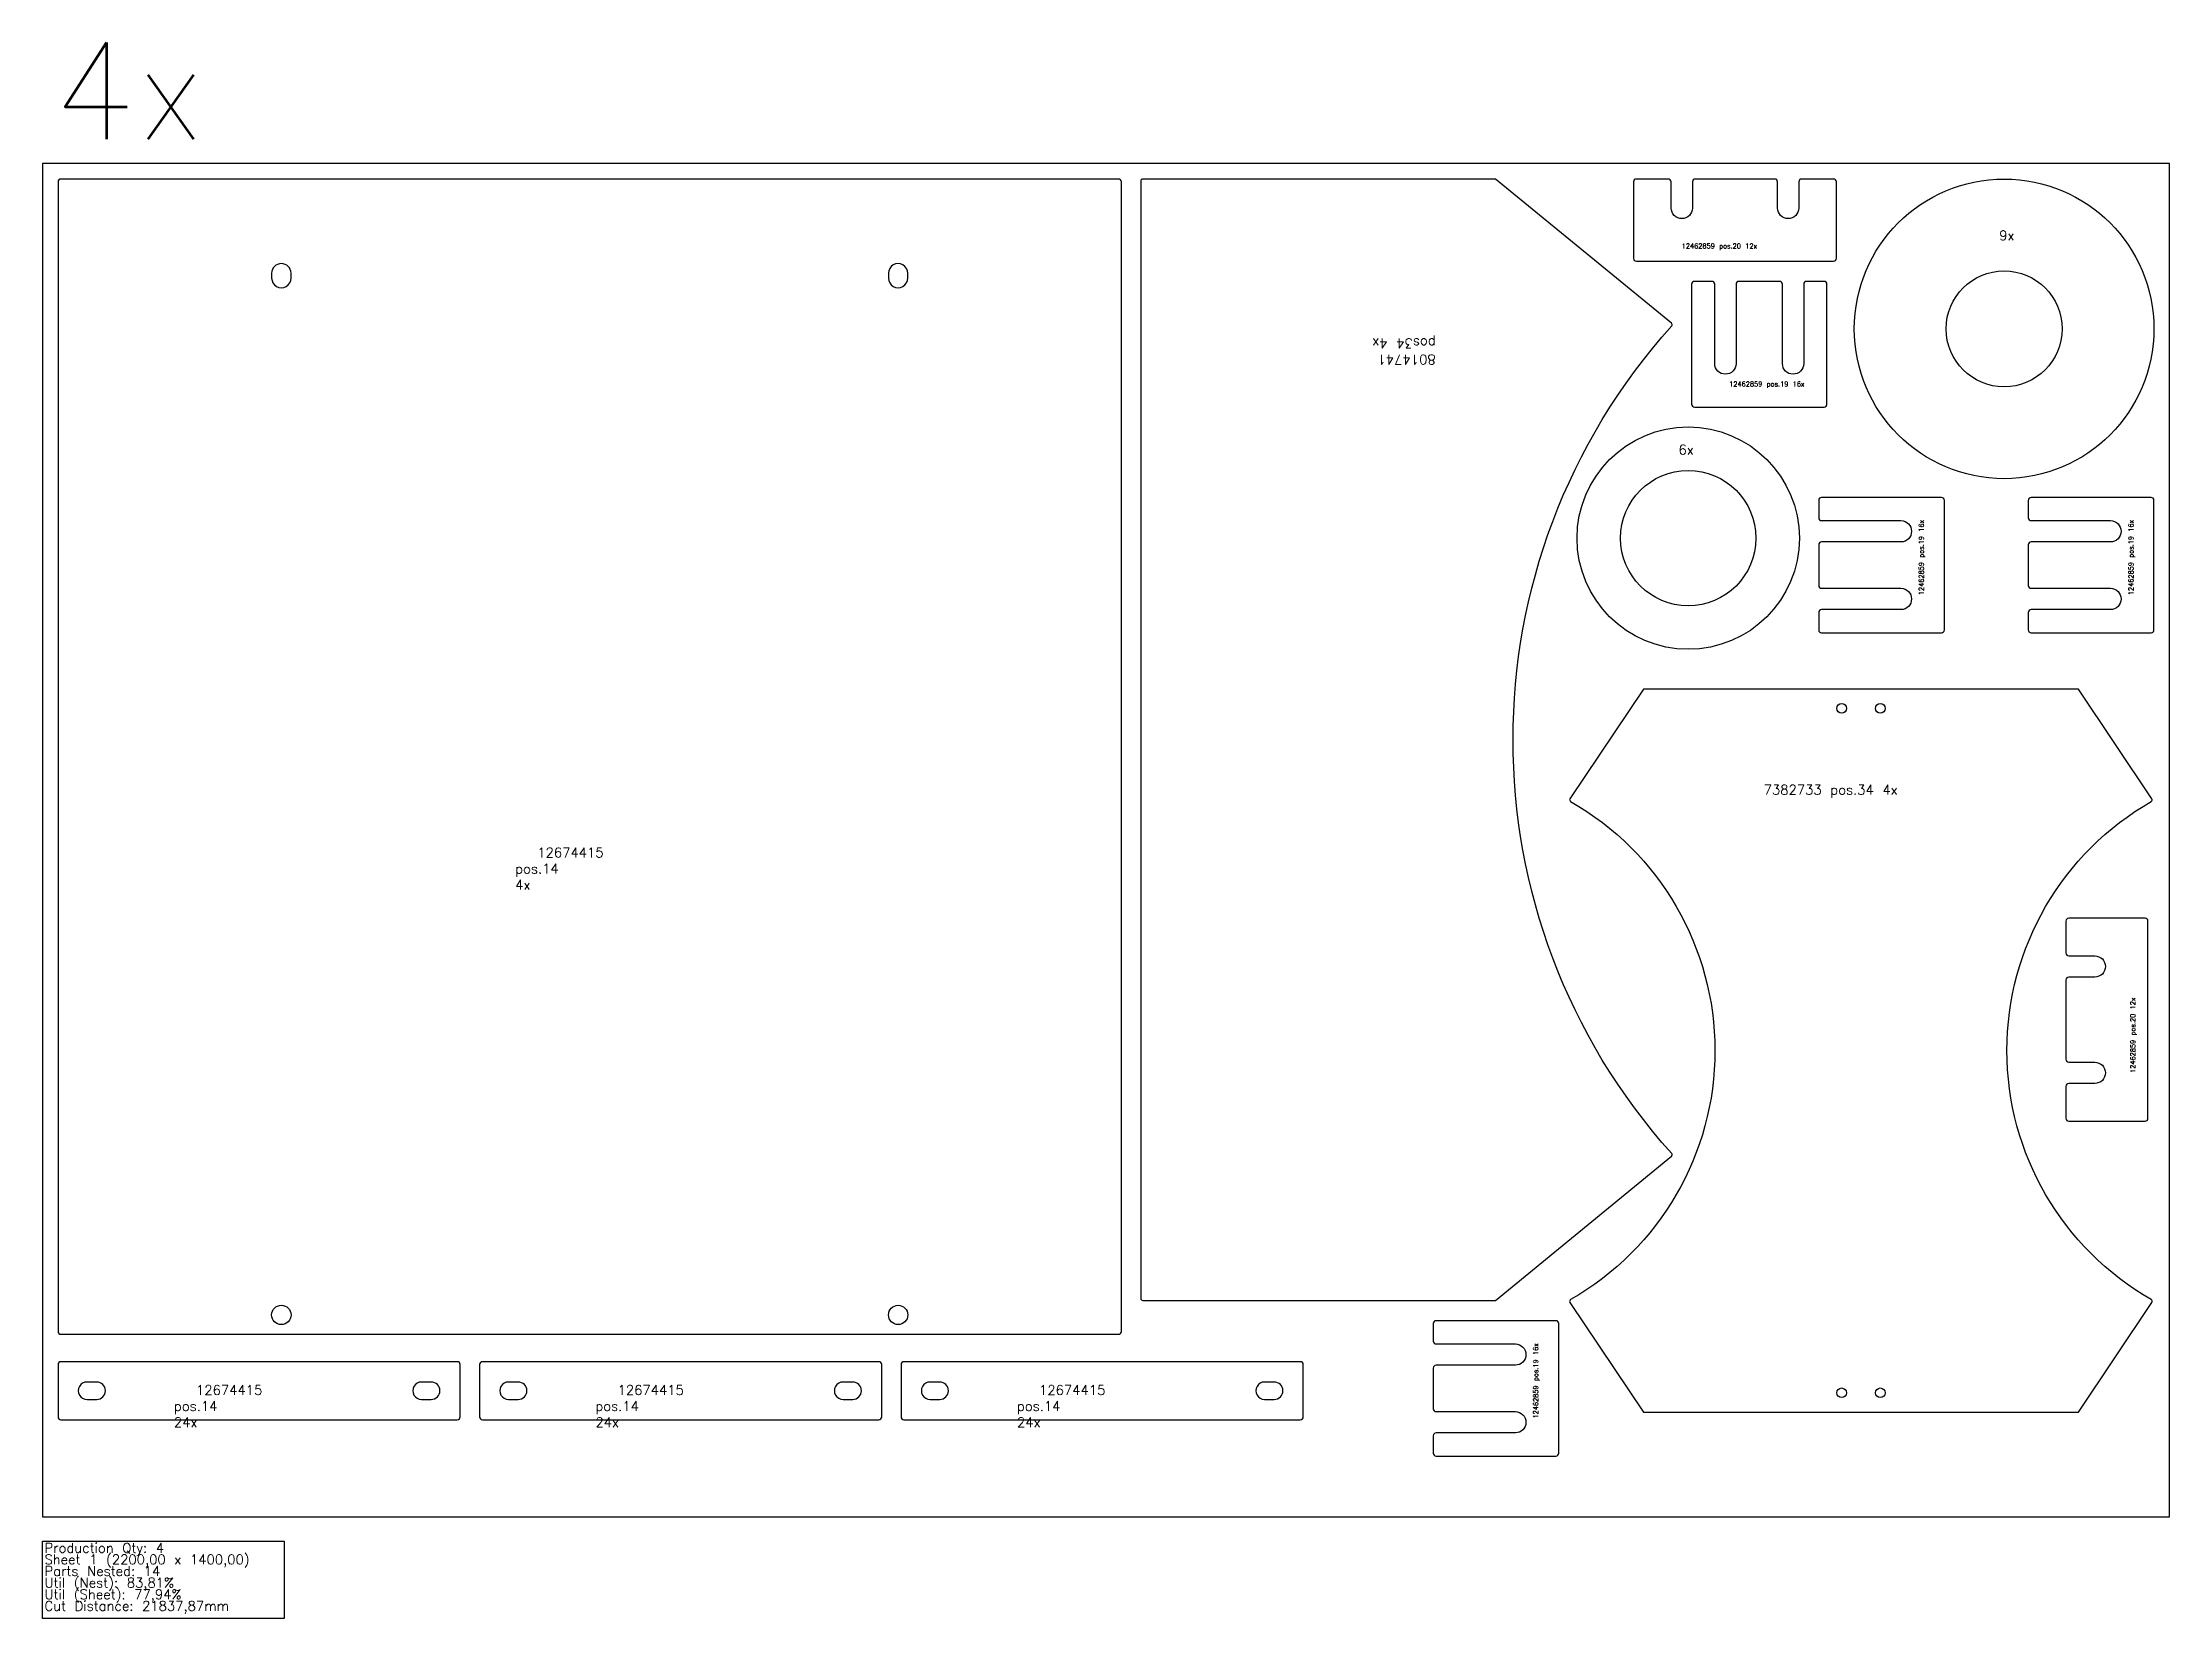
# Model space of a CAD drawing. Header units: millimetres. Extents: x 0 to 10914, y -105 to 2376.
# Drawn here: x 0 to 2200, y -105 to 1525 of the extents above; entities that cross this region are included whole.
import ezdxf

# ---------------------------------------------------------------- set-up
doc = ezdxf.new("R2010")
doc.units = ezdxf.units.MM
for name, color, linetype in [('--NestedParts--', 7, 'Continuous'), ('sheet', 24, 'Continuous'), ('Stats', 7, 'Continuous'), ('Texto', 7, 'Continuous')]:
    doc.layers.add(name, color=color, linetype=linetype)
doc.styles.get("Standard").update_dxf_attribs({"font": 'txt.shx'})

msp = doc.modelspace()

# ---------------------------------------------------------------- texts
at = {"insert": (10.4, 1525.2), "char_height": 100, "attachment_point": 1}
msp.add_mtext('4x', dxfattribs=at)
at = {"layer": 'Stats', "color": 60}
for s, p in [('Sheet 1 (2200,00 x 1400,00)', (2, -49)), ('Production Qty: 4', (2, -37)), ('Parts Nested: 14', (2, -61)), ('Util (Nest): 83,81%', (2, -73)), ('Cut Distance: 21837,87mm', (2, -97)), ('Util (Sheet): 77,94%', (2, -85))]:
    msp.add_text(s, height=10, dxfattribs=at).set_placement(p)
at = {"layer": 'Texto', "color": 3, "attachment_point": 1}
for s, insert, char_height, width in [('9x', (2023.9, 1330.7), 10, 32.267), ('12462859 pos.20 12x', (1695.5, 1317.2), 5, 163.46), ('12462859 pos.19 16x', (1744.6, 1174.5), 5, 163.46), ('6x', (1692.2, 1109), 10, 32.267), ('7382733 pos.34 4x', (1780.3, 757.2), 10, 239.451), ('{\\W2.564119; }12674415 pos.14 \\P{\\W7.16343;  }4x', (488.9, 692.3), 10, 125.689), ('{\\W2.564119; }12674415 pos.14 \\P{\\W6.67793;  }24x', (135.9, 136.3), 10, 125.689), ('{\\W2.564119; }12674415 pos.14 \\P{\\W6.67793;  }24x', (571.9, 136.3), 10, 125.689), ('{\\W2.564119; }12674415 pos.14 \\P{\\W6.67793;  }24x', (1007.9, 136.3), 10, 125.689)]:
    msp.add_mtext(s, dxfattribs=dict(at, insert=insert, char_height=char_height, width=width))
for s, insert, char_height, width, rotation in [('8014741\\Ppos34 4x', (1441, 1192.3), 10, 375.115, 180), ('12462859 pos.19 16x', (1940.8, 953.5), 5, 163.46, 90), ('12462859 pos.19 16x', (2157.7, 953.5), 5, 163.46, 90), ('12462859 pos.20 12x', (2159.6, 459.3), 5, 163.46, 90), ('12462859 pos.19 16x', (1542, 101.8), 5, 163.46, 90)]:
    msp.add_mtext(s, dxfattribs=dict(at, insert=insert, char_height=char_height, width=width, rotation=rotation))

# ---------------------------------------------------------------- linework, layer by layer
at = {"layer": '--NestedParts--', "color": 7}
for points in [[(1116, 192), (1116, 1381, 0.414214), (1113, 1384), (19, 1384, 0.414214), (16, 1381), (16, 192, 0.414214), (19, 189), (1113, 189, 0.414214)], [(1138, 1384, 0.414214), (1136, 1382), (1136, 226, 0.414214), (1138, 224), (1503, 224), (1684.9, 373.1, 0.427715), (1685.2, 376, -0.383555), (1685.2, 1232, 0.427715), (1684.9, 1234.9), (1503, 1384)], [(1819.6, 1384, 0.414214), (1816.6, 1381), (1816.6, 1354, -0.999998), (1794.6, 1354), (1794.6, 1381, 0.414214), (1791.6, 1384), (1709.6, 1384, 0.414214), (1706.6, 1381), (1706.6, 1354, -0.999998), (1684.6, 1354), (1684.6, 1381, 0.414214), (1681.6, 1384), (1648.6, 1384, 0.414214), (1645.6, 1381), (1645.6, 1302, 0.414214), (1648.6, 1299), (1852.6, 1299, 0.414214), (1855.6, 1302), (1855.6, 1381, 0.414214), (1852.6, 1384)], [(237, 1281.5, 1.000001), (257, 1281.5), (257, 1286.5, 0.999999), (237, 1286.5)], [(875, 1281.5, 1.000007), (895, 1281.5), (895, 1286.5, 1.000008), (875, 1286.5)], [(1799.7, 1193.1), (1799.7, 1275.1, 0.414214), (1796.7, 1278.1), (1754.7, 1278.1, 0.414214), (1751.7, 1275.1), (1751.7, 1193.1, -0.999999), (1729.7, 1193.1), (1729.7, 1275.1, 0.414214), (1726.7, 1278.1), (1708.7, 1278.1, 0.414214), (1705.7, 1275.1), (1705.7, 1151.1, 0.414214), (1708.7, 1148.1), (1842.7, 1148.1, 0.414214), (1845.7, 1151.1), (1845.7, 1275.1, 0.414214), (1842.7, 1278.1), (1824.7, 1278.1, 0.414214), (1821.7, 1275.1), (1821.7, 1193.1, -0.999998)], [(1922.2, 1008.6), (1840.2, 1008.6, 0.414214), (1837.2, 1005.6), (1837.2, 963.6, 0.414214), (1840.2, 960.6), (1922.2, 960.6, -0.999999), (1922.2, 938.6), (1840.2, 938.6, 0.414214), (1837.2, 935.6), (1837.2, 917.6, 0.414214), (1840.2, 914.6), (1964.2, 914.6, 0.414214), (1967.2, 917.6), (1967.2, 1051.6, 0.414214), (1964.2, 1054.6), (1840.2, 1054.6, 0.414214), (1837.2, 1051.6), (1837.2, 1033.6, 0.414214), (1840.2, 1030.6), (1922.2, 1030.6, -0.999998)], [(2139, 1008.6), (2057, 1008.6, 0.414214), (2054, 1005.6), (2054, 963.6, 0.414214), (2057, 960.6), (2139, 960.6, -0.999999), (2139, 938.6), (2057, 938.6, 0.414214), (2054, 935.6), (2054, 917.6, 0.414214), (2057, 914.6), (2181, 914.6, 0.414214), (2184, 917.6), (2184, 1051.6, 0.414214), (2181, 1054.6), (2057, 1054.6, 0.414214), (2054, 1051.6), (2054, 1033.6, 0.414214), (2057, 1030.6), (2139, 1030.6, -0.999998)], [(1655.9, 856.4), (1579.9, 743, 0.434738), (1580.6, 740.1, -0.579455), (1580.6, 224.8, 0.434738), (1579.9, 221.9), (1655.9, 108.4), (2105.9, 108.4), (2181.9, 221.9, 0.434738), (2181.2, 224.8, -0.579455), (2181.2, 740.1, 0.434738), (2181.9, 743), (2105.9, 856.4)], [(2092.8, 583.4, 0.414214), (2095.8, 580.4), (2122.8, 580.4, -0.999998), (2122.8, 558.4), (2095.8, 558.4, 0.414214), (2092.8, 555.4), (2092.8, 473.4, 0.414214), (2095.8, 470.4), (2122.8, 470.4, -0.999998), (2122.8, 448.4), (2095.8, 448.4, 0.414214), (2092.8, 445.4), (2092.8, 412.4, 0.414214), (2095.8, 409.4), (2174.8, 409.4, 0.414214), (2177.8, 412.4), (2177.8, 616.4, 0.414214), (2174.8, 619.4), (2095.8, 619.4, 0.414214), (2092.8, 616.4)], [(1523.4, 157), (1441.4, 157, 0.414214), (1438.4, 154), (1438.4, 112, 0.414214), (1441.4, 109), (1523.4, 109, -0.999999), (1523.4, 87), (1441.4, 87, 0.414214), (1438.4, 84), (1438.4, 66, 0.414214), (1441.4, 63), (1565.4, 63, 0.414214), (1568.4, 66), (1568.4, 200, 0.414214), (1565.4, 203), (1441.4, 203, 0.414214), (1438.4, 200), (1438.4, 182, 0.414214), (1441.4, 179), (1523.4, 179, -0.999998)], [(429, 160.6), (19, 160.6, 0.414214), (16, 157.6), (16, 103.6, 0.414214), (19, 100.6), (429, 100.6, 0.414214), (432, 103.6), (432, 157.6, 0.414214)], [(865, 160.6), (455, 160.6, 0.414214), (452, 157.6), (452, 103.6, 0.414214), (455, 100.6), (865, 100.6, 0.414214), (868, 103.6), (868, 157.6, 0.414214)], [(1301, 160.6), (891, 160.6, 0.414214), (888, 157.6), (888, 103.6, 0.414214), (891, 100.6), (1301, 100.6, 0.414214), (1304, 103.6), (1304, 157.6, 0.414214)], [(56, 121.6, 0.999997), (56, 139.6), (46, 139.6, 1.000003), (46, 121.6)], [(402, 121.6, 0.999997), (402, 139.6), (392, 139.6, 1.000008), (392, 121.6)], [(492, 121.6, 0.999997), (492, 139.6), (482, 139.6, 1.000003), (482, 121.6)], [(838, 121.6, 0.999997), (838, 139.6), (828, 139.6, 1.000008), (828, 121.6)], [(928, 121.6, 0.999997), (928, 139.6), (918, 139.6, 1.000003), (918, 121.6)], [(1274, 121.6, 0.999997), (1274, 139.6), (1264, 139.6, 1.000008), (1264, 121.6)]]:
    msp.add_lwpolyline(points, format="xyb", close=True, dxfattribs=at)
for centre, radius in [((2029, 1229), 155), ((2029, 1229), 60), ((1702.2, 1012.5), 115), ((1702.2, 1012.5), 70), ((1860.9, 836.4), 5), ((1900.9, 836.4), 5), ((247, 209), 10), ((885, 209), 10), ((1860.9, 128.4), 5), ((1900.9, 128.4), 5)]:
    msp.add_circle(centre, radius, dxfattribs=at)
at = {"layer": 'sheet', "color": 7}
msp.add_lwpolyline([(0, 0), (2200, 0), (2200, 1400), (0, 1400)], close=True, dxfattribs=at)
at = {"layer": 'Stats', "color": 151}
msp.add_lwpolyline([(0, -25), (250, -25), (250, -105), (0, -105), (0, -25)], close=True, dxfattribs=at)

msp.set_redraw_order([(e.dxf.handle, doc.entitydb.next_handle()) for e in msp.query("TEXT MTEXT ATTDEF DIMENSION ARC_DIMENSION")])  # texts and dimensions are drawn at this point

doc.saveas('drawing.dxf')
